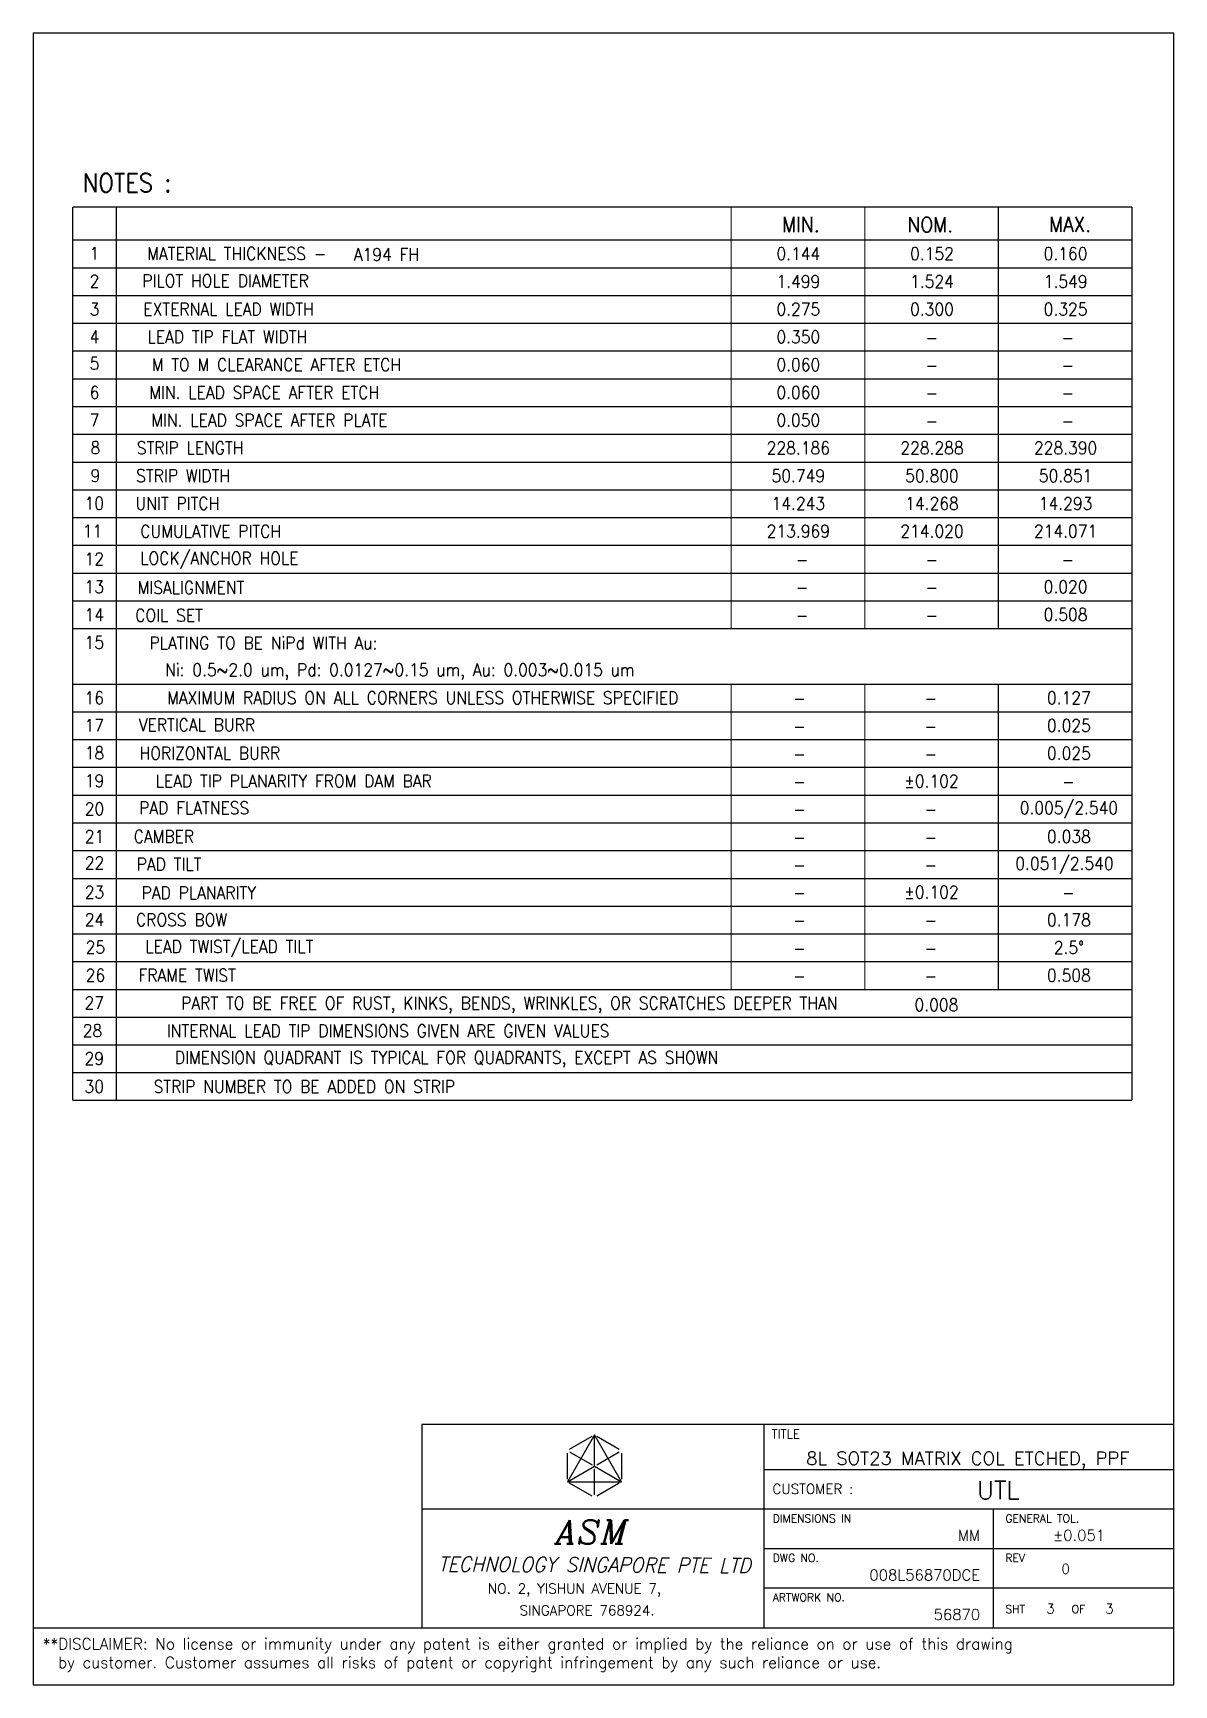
# Model space of a CAD drawing. Extents: x 289 to 470, y -62 to 34.
# Drawn here: x 369.46 to 396.97, y -6.49 to 33.37 of the extents above; entities that cross this region are included whole.
import ezdxf
from ezdxf.enums import TextEntityAlignment as Align

# ---------------------------------------------------------------- set-up
doc = ezdxf.new("R2010")
doc.units = 0
doc.header["$LTSCALE"] = 0.5
doc.header["$MEASUREMENT"] = 0
doc.layers.add('2D', color=4, linetype='CONTINUOUS')
doc.layers.add('3', color=7, linetype='CONTINUOUS')
doc.styles.add('ABC', font='ITALIC')
doc.styles.add('ROMANS', font='SIMPLEX', dxfattribs={"width": 0.8, "height": 0.018})
doc.styles.add('SIMPLEX', font='SIMPLEX')

msp = doc.modelspace()

# ---------------------------------------------------------------- texts
at = {"layer": '2D', "insert": (391.999, -1.07), "char_height": 0.31913, "attachment_point": 5, "style": 'SIMPLEX'}
msp.add_mtext('8L SOT23 MATRIX COL ETCHED, PPF', dxfattribs=at)
at = {"layer": '3', "color": 7, "style": 'ROMANS', "width": 0.9}
for s, height, p in [('NOTES :', 0.4436, (371.723, 29.756)), ('MIN.', 0.3653, (387.974, 28.751)), ('NOM.', 0.3653, (391.094, 28.748)), ('MAX.', 0.3653, (394.465, 28.754))]:
    msp.add_text(s, height=height, dxfattribs=at).set_placement(p, align=Align.MIDDLE)
at = {"layer": '3', "color": 3, "style": 'ROMANS', "width": 0.9}
for s, height, p in [('1', 0.304, (370.937, 28.054)), ('MATERIAL THICKNESS - ', 0.30442, (374.463, 28.047)), ('A194 FH', 0.3044, (377.978, 28.025)), ('0.144', 0.3044, (387.911, 28.046)), ('0.152', 0.3044, (391.134, 28.046)), ('0.160', 0.3044, (394.356, 28.046)), ('2', 0.304, (370.937, 27.384)), ('PILOT HOLE DIAMETER', 0.30442, (374.098, 27.391)), ('1.499', 0.3044, (387.911, 27.376)), ('1.524', 0.3044, (391.134, 27.376)), ('1.549', 0.3044, (394.356, 27.376)), ('3', 0.304, (370.937, 26.707)), ('EXTERNAL LEAD WIDTH', 0.30442, (374.17, 26.707)), ('0.275', 0.3044, (387.911, 26.706)), ('0.300', 0.3044, (391.134, 26.706)), ('0.325', 0.3044, (394.356, 26.706)), ('4', 0.304, (370.937, 26.04)), ('LEAD TIP FLAT WIDTH ', 0.30442, (374.235, 26.038)), ('0.350', 0.3044, (387.911, 26.037)), ('-', 0.304, (391.128, 26.022)), ('-', 0.304, (394.41, 26.022)), ('5', 0.304, (370.937, 25.4)), ('M TO M CLEARANCE AFTER ETCH', 0.30442, (375.324, 25.368)), ('0.060', 0.3044, (387.911, 25.367)), ('-', 0.304, (391.128, 25.353)), ('-', 0.304, (394.41, 25.353)), ('6', 0.304, (370.937, 24.695)), ('MIN. LEAD SPACE AFTER ETCH', 0.30442, (375.031, 24.698)), ('0.060', 0.3044, (387.911, 24.697)), ('-', 0.304, (391.128, 24.683)), ('-', 0.304, (394.41, 24.683)), ('7', 0.304, (370.937, 24.031)), ('MIN. LEAD SPACE AFTER PLATE', 0.30442, (375.155, 24.028)), ('0.050', 0.3044, (387.911, 24.028)), ('-', 0.304, (391.128, 24.013)), ('-', 0.304, (394.41, 24.013)), ('8', 0.304, (370.959, 23.366)), ('STRIP LENGTH', 0.30442, (373.243, 23.359)), ('228.186', 0.3044, (387.911, 23.358)), ('228.288', 0.3044, (391.134, 23.358)), ('228.390', 0.3044, (394.356, 23.358)), ('9', 0.304, (370.959, 22.689)), ('STRIP WIDTH', 0.30442, (373.074, 22.689)), ('50.749', 0.3044, (387.911, 22.688)), ('50.800', 0.3044, (391.134, 22.688)), ('50.851', 0.3044, (394.356, 22.688)), ('10', 0.3044, (370.931, 22.023)), ('UNIT PITCH', 0.3044, (372.937, 22.019)), ('14.243', 0.3044, (387.911, 22.018)), ('14.268', 0.3044, (391.134, 22.018)), ('14.293', 0.3044, (394.356, 22.018)), ('11', 0.3044, (370.888, 21.353)), ('CUMULATIVE PITCH', 0.30442, (373.739, 21.347)), ('213.969', 0.3044, (387.911, 21.349)), ('214.020', 0.3044, (391.134, 21.349)), ('214.071', 0.3044, (394.356, 21.349)), ('12', 0.3044, (370.931, 20.679)), ('LOCK/ANCHOR HOLE', 0.30442, (373.948, 20.677)), ('-', 0.304, (388.006, 20.665)), ('-', 0.304, (391.128, 20.665)), ('-', 0.304, (394.41, 20.665)), ('13', 0.3044, (370.931, 20.01)), ('MISALIGNMENT', 0.30442, (373.263, 19.989)), ('-', 0.304, (388.006, 19.995)), ('-', 0.304, (391.128, 19.995)), ('0.020', 0.3044, (394.356, 20.009)), ('14', 0.3044, (370.931, 19.333)), ('COIL SET', 0.3044, (372.735, 19.32)), ('-', 0.304, (388.006, 19.325)), ('-', 0.304, (391.128, 19.325)), ('0.508', 0.3044, (394.356, 19.339)), ('15', 0.3044, (370.931, 18.667)), ('PLATING TO BE NiPd WITH Au:', 0.30442, (375.011, 18.659)), ('Ni: 0.5~2.0 um, Pd: 0.0127~0.15 um, Au: 0.003~0.015 um', 0.30442, (378.299, 17.967)), ('16', 0.3044, (370.931, 17.327)), ('MAXIMUM RADIUS ON ALL CORNERS UNLESS OTHERWISE SPECIFIED', 0.30442, (378.852, 17.331)), ('-', 0.304, (387.939, 17.316)), ('-', 0.304, (391.108, 17.316)), ('0.127', 0.3044, (394.436, 17.33)), ('17', 0.3044, (370.931, 16.665)), ('VERTICAL BURR', 0.30442, (373.407, 16.676)), ('0.025', 0.3044, (394.436, 16.661)), ('-', 0.304, (387.939, 16.646)), ('-', 0.304, (391.108, 16.646)), ('18', 0.3044, (370.937, 15.999)), ('HORIZONTAL BURR', 0.30442, (373.72, 15.992)), ('-', 0.304, (387.939, 15.977)), ('-', 0.304, (391.108, 15.977)), ('0.025', 0.3044, (394.436, 15.991)), ('19', 0.3044, (370.937, 15.329)), ('LEAD TIP PLANARITY FROM DAM BAR', 0.30442, (375.742, 15.322)), ('-', 0.304, (387.939, 15.307)), ('%%p0.102', 0.3044, (391.12, 15.321)), ('-', 0.304, (394.424, 15.307)), ('20', 0.3044, (370.937, 14.652)), ('PAD FLATNESS', 0.30442, (373.341, 14.672)), ('0.005/2.540', 0.30442, (394.436, 14.651)), ('-', 0.304, (387.939, 14.637)), ('-', 0.304, (391.108, 14.637)), ('21', 0.3044, (370.937, 13.985)), ('CAMBER', 0.3044, (372.611, 13.983)), ('0.038', 0.3044, (394.436, 13.982)), ('-', 0.304, (387.939, 13.967)), ('-', 0.304, (391.108, 13.967)), ('22', 0.3044, (370.937, 13.345)), ('PAD TILT', 0.3044, (372.735, 13.313)), ('-', 0.304, (387.939, 13.298)), ('-', 0.304, (391.108, 13.298)), ('0.051/2.540', 0.30442, (394.329, 13.312)), ('23', 0.3044, (370.937, 12.64)), ('PAD PLANARITY', 0.30442, (373.452, 12.626)), ('%%p0.102', 0.3044, (391.12, 12.642)), ('-', 0.304, (387.939, 12.628)), ('-', 0.304, (394.424, 12.628)), ('24', 0.3044, (370.937, 11.976)), ('CROSS BOW', 0.3044, (373.035, 11.973)), ('0.178', 0.3044, (394.436, 11.973)), ('-', 0.304, (387.939, 11.958)), ('-', 0.304, (391.108, 11.958)), ('25', 0.3044, (370.959, 11.311)), ('LEAD TWIST/LEAD TILT', 0.30442, (374.189, 11.304)), ('-', 0.304, (387.939, 11.289)), ('-', 0.304, (391.108, 11.289)), ('2.5%%d', 0.3044, (394.436, 11.303)), ('26', 0.3044, (370.959, 10.634)), ('FRAME TWIST', 0.30442, (373.172, 10.634)), ('0.508', 0.3044, (394.436, 10.633)), ('-', 0.304, (387.939, 10.619)), ('-', 0.304, (391.108, 10.619)), ('27', 0.3044, (370.931, 9.968)), ('PART TO BE FREE OF RUST, KINKS, BENDS, WRINKLES, OR SCRATCHES DEEPER THAN', 0.30442, (380.941, 9.917)), ('0.008', 0.3044, (391.241, 9.923)), ('28', 0.3044, (370.888, 9.298)), ('INTERNAL LEAD TIP DIMENSIONS GIVEN ARE GIVEN VALUES', 0.30442, (378.018, 9.291)), ('29', 0.3044, (370.931, 8.624)), ('DIMENSION QUADRANT IS TYPICAL FOR QUADRANTS, EXCEPT AS SHOWN', 0.30442, (379.428, 8.604)), ('30', 0.3044, (370.931, 7.948)), ('STRIP NUMBER TO BE ADDED ON STRIP', 0.30442, (375.996, 7.95))]:
    msp.add_text(s, height=height, dxfattribs=at).set_placement(p, align=Align.MIDDLE)
at = {"layer": '3', "color": 1, "style": 'SIMPLEX'}
for s, height, p in [('TITLE', 0.2095, (387.268, -0.539)), ('CUSTOMER :', 0.2381, (387.287, -1.878)), ('DIMENSIONS IN', 0.19048, (387.294, -2.567)), ('GENERAL TOL.', 0.19048, (392.904, -2.567)), ('DWG NO.', 0.1905, (387.294, -3.519)), ('REV', 0.1905, (392.904, -3.519)), ('NO. 2, YISHUN AVENUE 7,', 0.2389, (380.425, -4.282)), ('ARTWORK NO.', 0.19048, (387.294, -4.472)), ('SINGAPORE 768924.', 0.2389, (381.189, -4.811)), ('SHT', 0.1905, (392.904, -4.755)), ('OF', 0.1905, (394.502, -4.755))]:
    msp.add_text(s, height=height, dxfattribs=at).set_placement(p)
at = {"layer": '3', "color": 4, "style": 'SIMPLEX'}
for s, height, p in [('UTL', 0.4382, (393.25, -2.009)), ('MM', 0.2619, (392.296, -3.009)), ('%%P0.051', 0.2619, (395.309, -3.009)), ('008L56870DCE', 0.26191, (392.296, -3.968)), ('56870', 0.2619, (392.296, -4.921))]:
    msp.add_text(s, height=height, dxfattribs=at).set_placement(p, align=Align.RIGHT)
at = {"layer": '3', "color": 1, "style": 'ABC'}
msp.add_text('ASM', height=0.5778, dxfattribs=at).set_placement((382.949, -2.799), align=Align.MIDDLE)
at = {"layer": '3', "color": 1, "style": 'ABC', "width": 0.738856}
msp.add_text('TECHNOLOGY SINGAPORE PTE LTD', height=0.3525, rotation=359.7173, dxfattribs=at).set_placement((379.221, -3.747), (386.762, -3.784), align=Align.FIT)
at = {"layer": '3', "color": 4, "style": 'SIMPLEX'}
for s, p in [('0', (394.256, -3.806)), ('3', (393.889, -4.767)), ('3', (395.311, -4.767))]:
    msp.add_text(s, height=0.238, dxfattribs=at).set_placement(p)
at = {"layer": '3', "color": 7, "insert": (369.69, -5.363), "char_height": 0.269436, "width": 35.334, "attachment_point": 1, "style": 'SIMPLEX'}
msp.add_mtext('**DISCLAIMER: No license or immunity under any patent is either granted or implied by the reliance on or use of this drawing\\P  by customer. Customer assumes all risks of patent or copyright infringement by any such reliance or use.', dxfattribs=at)

# ---------------------------------------------------------------- linework, layer by layer
at = {"layer": '3', "color": 7}
for p, q in [((396.969, 33.37), (369.455, 33.37)), ((369.455, 33.37), (369.455, -5.108)), ((396.969, -5.108), (396.969, 33.37)), ((396.969, -0.203), (378.83, -0.203)), ((378.83, -0.203), (378.83, -5.108)), ((387.079, -0.203), (387.079, -5.108)), ((396.969, -1.298), (387.079, -1.298)), ((396.969, -2.25), (378.83, -2.25)), ((392.609, -2.25), (392.609, -5.108)), ((396.969, -3.203), (387.079, -3.203)), ((396.969, -4.155), (387.079, -4.155)), ((369.455, -5.108), (396.969, -5.108))]:
    msp.add_line(p, q, dxfattribs=at)
at = {"layer": '3', "color": 3}
for p, q in [((371.464, 7.615), (371.464, 29.171)), ((370.413, 28.377), (395.959, 28.377)), ((370.413, 27.707), (395.959, 27.707)), ((370.413, 27.037), (395.959, 27.037)), ((370.413, 26.367), (395.959, 26.367)), ((370.413, 25.698), (395.959, 25.698)), ((370.413, 25.028), (395.959, 25.028)), ((370.413, 24.358), (395.959, 24.358)), ((370.413, 23.688), (395.959, 23.688)), ((370.413, 23.019), (395.959, 23.019)), ((370.413, 22.349), (395.959, 22.349)), ((370.413, 21.679), (395.959, 21.679)), ((370.413, 21.01), (395.959, 21.01)), ((370.413, 20.34), (395.959, 20.34)), ((370.413, 19.67), (395.959, 19.67)), ((370.413, 19), (395.959, 19)), ((370.413, 17.661), (395.959, 17.661)), ((370.413, 16.991), (395.959, 16.991)), ((370.413, 16.322), (395.959, 16.322)), ((370.413, 15.652), (395.959, 15.652)), ((370.413, 14.982), (395.959, 14.982)), ((370.413, 14.312), (395.959, 14.312)), ((370.413, 13.643), (395.959, 13.643)), ((370.413, 12.973), (395.959, 12.973)), ((370.413, 12.303), (395.959, 12.303)), ((370.413, 11.633), (395.959, 11.633)), ((370.413, 10.964), (395.959, 10.964)), ((370.413, 10.294), (395.959, 10.294)), ((370.413, 9.624), (395.959, 9.624)), ((370.413, 8.955), (395.959, 8.955)), ((370.413, 8.285), (395.959, 8.285))]:
    msp.add_line(p, q, dxfattribs=at)
at = {"layer": '3', "color": 1}
for p, q in [((382.994, -0.454), (382.341, -1.586)), ((382.396, -0.8), (382.94, -0.486)), ((383.648, -1.586), (382.994, -0.454)), ((382.994, -1.209), (382.994, -0.454)), ((383.049, -0.486), (383.593, -0.8)), ((382.341, -1.523), (382.341, -0.894)), ((382.396, -0.863), (382.94, -1.177)), ((383.049, -1.177), (383.593, -0.863)), ((383.648, -0.894), (383.648, -1.523)), ((382.341, -1.586), (382.994, -1.209)), ((382.341, -1.586), (383.648, -1.586)), ((382.994, -1.209), (383.648, -1.586)), ((382.994, -1.9), (382.994, -1.272)), ((382.94, -1.932), (382.396, -1.617)), ((383.593, -1.617), (383.049, -1.932))]:
    msp.add_line(p, q, dxfattribs=at)
at = {"layer": '3', "color": 7, "const_width": 0.0304}
for points in [[(370.413, 29.171), (395.959, 29.171)], [(370.413, 7.615), (370.413, 29.171)], [(386.291, 19), (386.291, 29.171)], [(389.514, 19), (389.514, 29.171)], [(392.737, 19), (392.737, 29.171)], [(395.959, 7.615), (395.959, 29.171)], [(386.291, 16.991), (386.291, 17.661)], [(386.291, 10.294), (386.291, 17.661)], [(389.514, 16.991), (389.514, 17.661)], [(389.514, 10.294), (389.514, 17.661)], [(392.737, 16.991), (392.737, 17.661)], [(392.737, 10.294), (392.737, 17.661)], [(370.413, 7.615), (395.959, 7.615)]]:
    msp.add_lwpolyline(points, dxfattribs=at)
at = {"layer": '3', "color": 7}
msp.add_lwpolyline([(369.455, -5.108), (369.455, -6.49), (396.969, -6.49), (396.969, -5.108)], dxfattribs=at)

msp.set_redraw_order([(e.dxf.handle, doc.entitydb.next_handle()) for e in msp.query("TEXT MTEXT ATTDEF DIMENSION ARC_DIMENSION")])  # texts and dimensions are drawn at this point

doc.saveas('drawing.dxf')
